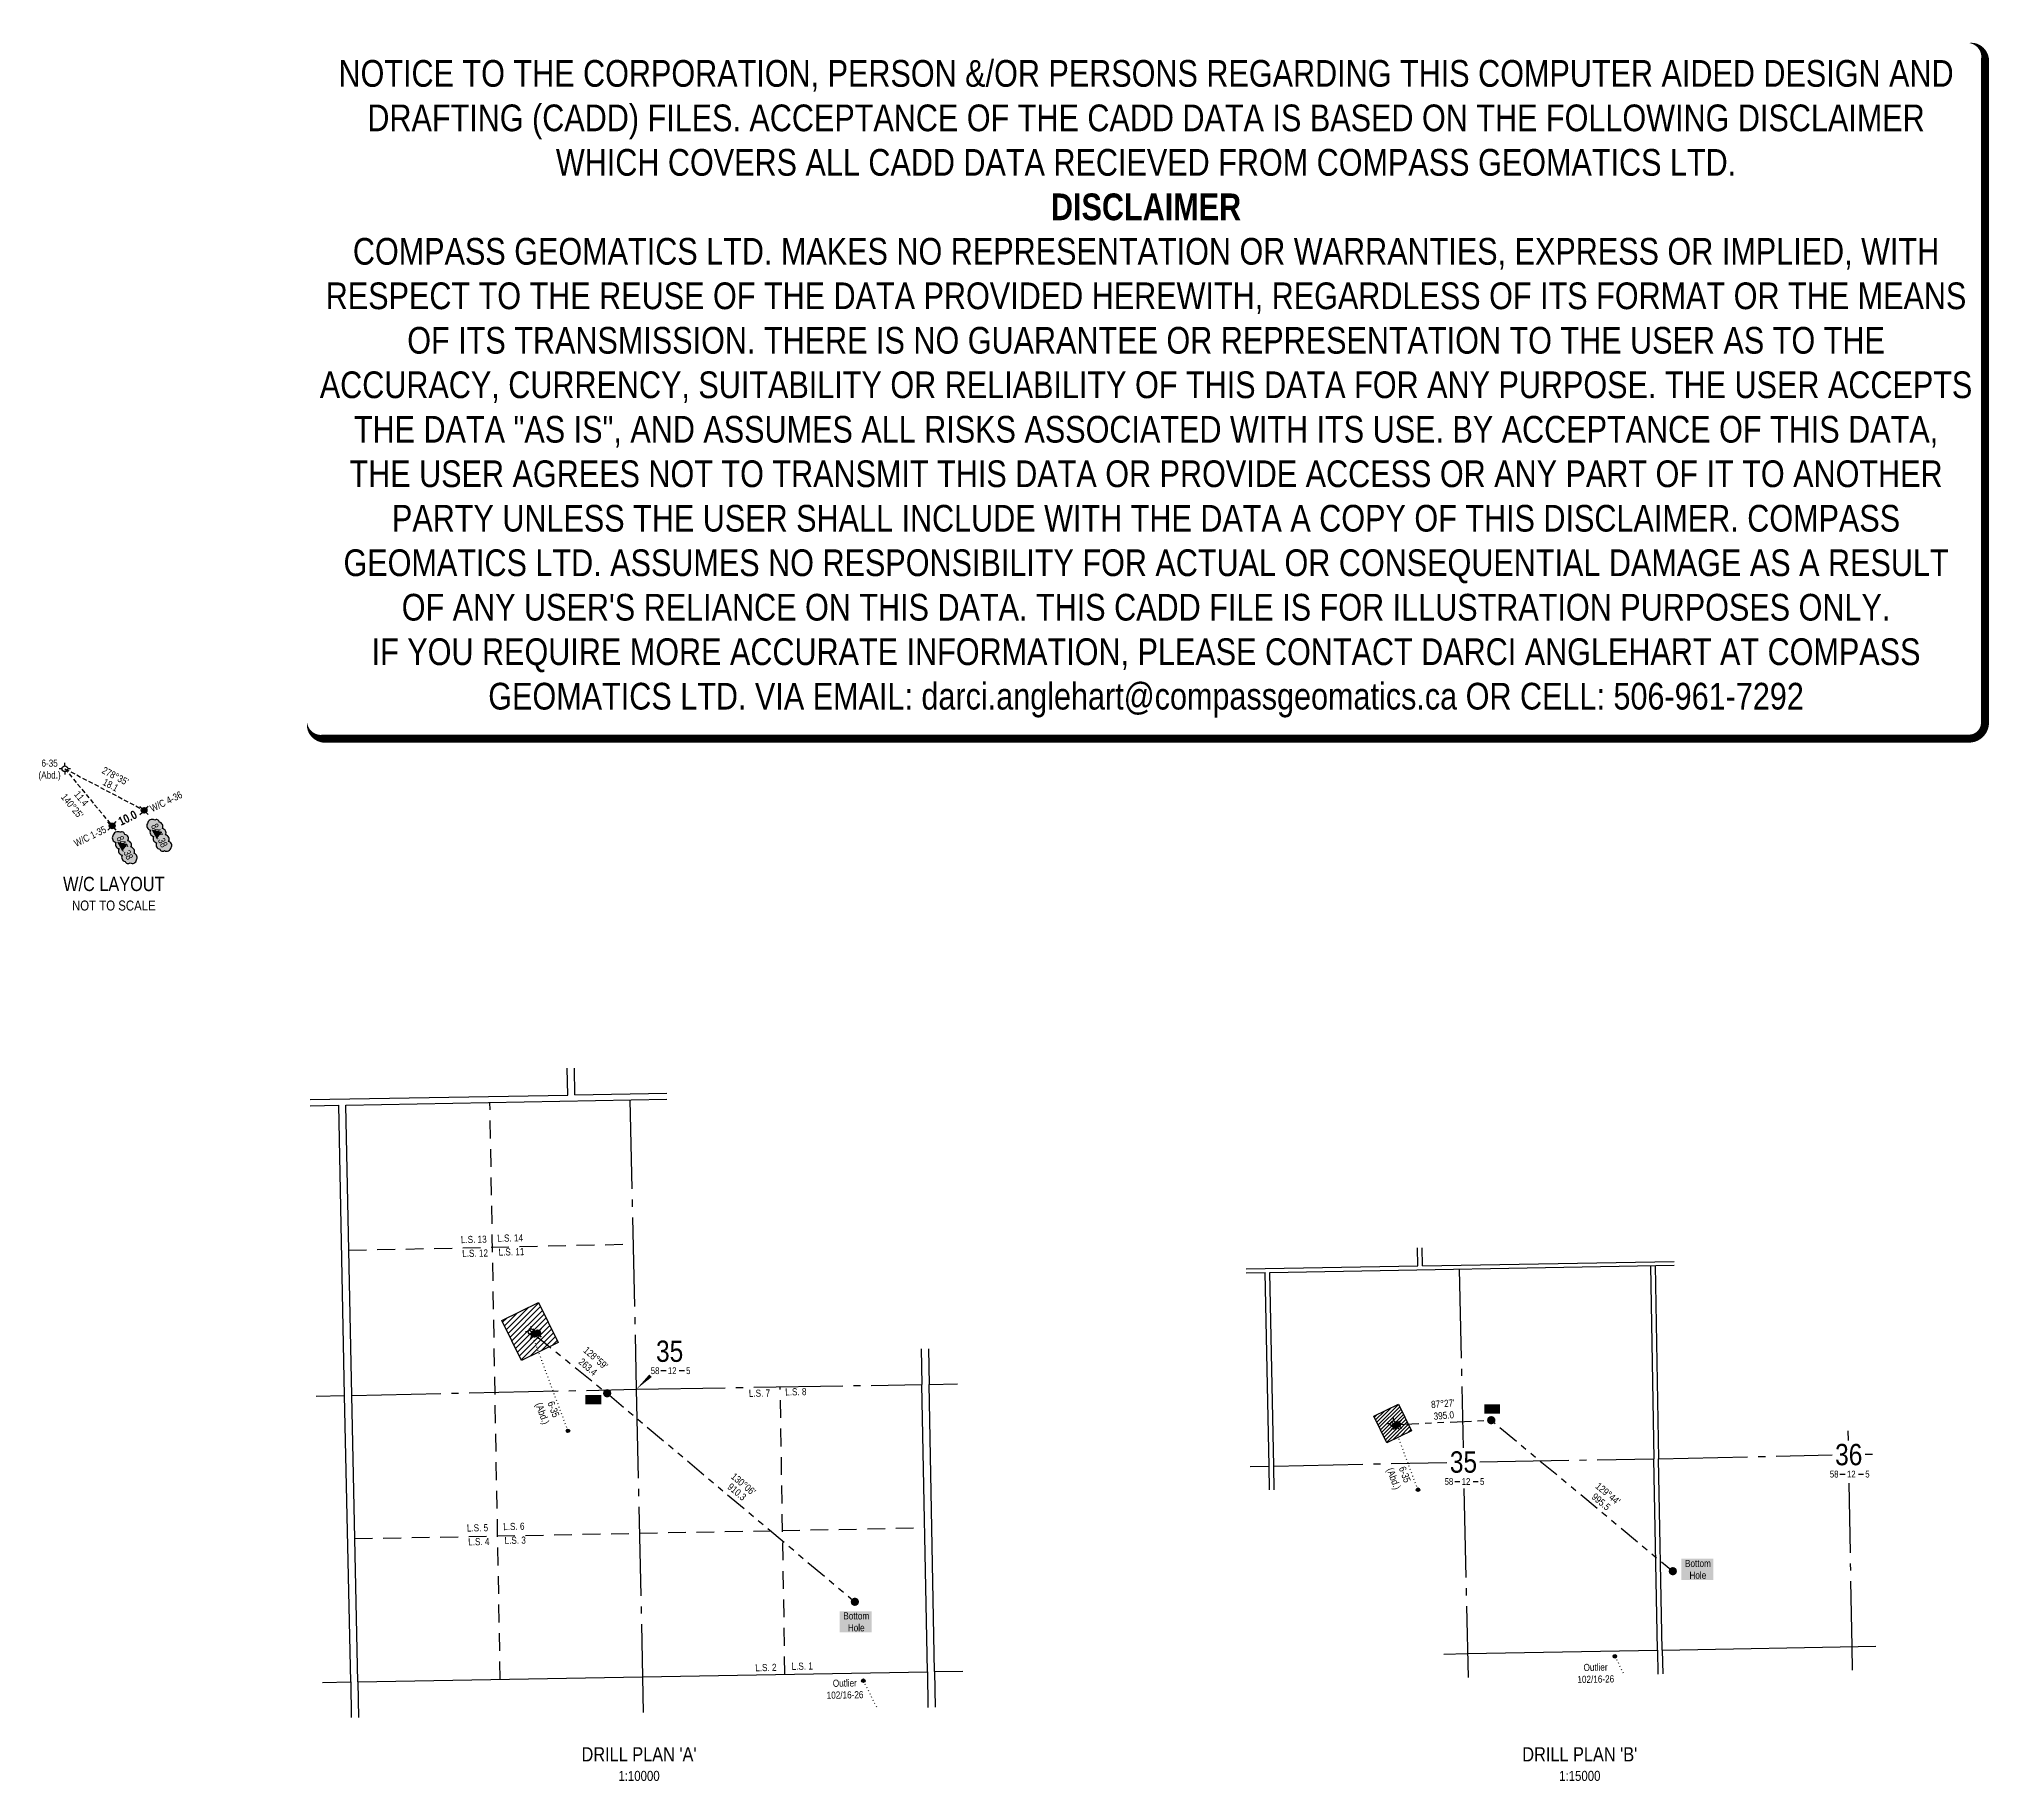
# Model space of a CAD drawing. Extents: x 584872 to 591273, y 5989373 to 5991820.
# Drawn here: x 588534 to 591273, y 5989373 to 5991820 of the extents above; entities that cross this region are included whole.
import ezdxf
from ezdxf.enums import TextEntityAlignment as Align

# ---------------------------------------------------------------- set-up
doc = ezdxf.new("R2010")
doc.units = 0
doc.header["$LTSCALE"] = 5
for name, pattern in [('foc-DOT', [1, 0.2, -0.8]), ('foc-DRILLPATH', [14.75, 6, -1.75, 1.75, -1.75, 1.75, -1.75]), ('foc-LSD', [8, 5, -3]), ('foc-QUARTERLINE', [33, 25, -3, 2, -3]), ('foc-TIELINE', [1.875, 1.25, -0.625]), ('foc-TRAV', [1.875, 1.25, -0.625])]:
    doc.linetypes.add(name, pattern=pattern)
for name, color, linetype in [('10', 1, 'Continuous'), ('9', 3, 'Continuous'), ('AS-DRILL', 8, 'foc-DOT'), ('AS-DRILL-T', 8, 'Continuous'), ('DETAIL-T', 7, 'Continuous'), ('F-WS-S', 8, 'Continuous'), ('L-BD', 7, 'Continuous'), ('L-MON', 1, 'Continuous'), ('L-QSEC', 8, 'foc-QUARTERLINE'), ('L-SEC', 7, 'Continuous'), ('L-SECLBL', 7, 'Continuous'), ('L-SECTION-LSD', 7, 'foc-LSD'), ('P-ELEVATION', 7, 'Continuous'), ('P-PDRILLPATH', 12, 'foc-DRILLPATH'), ('P-PROPOSED', 10, 'Continuous'), ('P-PROPOSED-EXISTING-H', 59, 'Continuous'), ('P-TRAV', 4, 'foc-TRAV'), ('T-TIE', 201, 'foc-TIELINE')]:
    doc.layers.add(name, color=color, linetype=linetype)
doc.layers.add('DISCLAIMER', color=7, linetype='Continuous', plot=False)
doc.styles.add('100L', font='ARIALN.TTF', dxfattribs={"height": 11})
doc.styles.add('80', font='ARIALN.TTF', dxfattribs={"height": 10})
doc.styles.add('80CG', font='ARIALN.TTF', dxfattribs={"height": 10})
doc.styles.add('80L', font='ARIALN.TTF', dxfattribs={"height": 10})
doc.styles.add('SIMPLEX', font='ARIALN.TTF')
doc.styles.get("Standard").update_dxf_attribs({"font": 'ARIALN.TTF'})

msp = doc.modelspace()

# ---------------------------------------------------------------- texts
at = {"layer": 'DETAIL-T', "color": 3, "char_height": 19.99124, "attachment_point": 5, "style": '80CG'}
for s, insert, width in [('W/C LAYOUT\\P{\\H0.7x;NOT TO SCALE}', (588638.894, 5990619.634), 142.27953), ("DRILL PLAN 'A' \\P{\\H0.7x;1:10000}", (589376.578, 5989397.113), 206.94354), ("DRILL PLAN 'B' \\P{\\H0.7x;1:15000}", (590697.881, 5989397.113), 206.94354)]:
    msp.add_mtext(s, dxfattribs=dict(at, insert=insert, width=width))
at = {"layer": 'F-WS-S', "insert": (588548.683, 5990793.2), "char_height": 9.9955, "width": 30.58421, "attachment_point": 5, "style": '80CG'}
msp.add_mtext('\\A1;6-35\\P(Abd.)', dxfattribs=at)
at = {"layer": 'F-WS-S', "attachment_point": 5, "style": '80CG'}
for s, insert, char_height, width, rotation in [('\\A1;6-35\\P(Abd.)', (589247.231, 5989892.107), 9.9955, 30.58421, 290.385664), ('\\A1;6-35\\P(Abd.)', (590442.982, 5989800.449), 10, 20.38947, 290.385664), ('\\A1;Outlier\\P102/16-26', (589665.772, 5989502.498), 9.99562, 15.2921, 1.023246), ('\\A1;Outlier\\P102/16-26', (590720.211, 5989524.658), 10, 10.19474, 1.023246)]:
    msp.add_mtext(s, dxfattribs=dict(at, insert=insert, char_height=char_height, width=width, rotation=rotation))
at = {"layer": 'L-BD'}
for s, p in [('W/C 4-36', (588712.327, 5990749.167)), ('W/C 1-35', (588605.563, 5990700.337))]:
    msp.add_text(s, height=9.9956, rotation=26.02828, dxfattribs=at).set_placement(p, align=Align.MIDDLE_CENTER)
at = {"layer": 'L-BD', "color": 2}
for s, p in [('910.3', (589514.022, 5989779.552)), ("130°06'", (589523.195, 5989790.448))]:
    msp.add_text(s, height=9.9956, rotation=319.906906, dxfattribs=at).set_placement(p, align=Align.MIDDLE_CENTER)
at = {"layer": 'L-BD', "color": 2, "style": '80L'}
for s, p in [("129°44'", (590737.375, 5989777.054)), ('995.5', (590727.788, 5989765.526))]:
    msp.add_text(s, height=9.9956, rotation=320.255, dxfattribs=at).set_placement(p, align=Align.MIDDLE)
at = {"layer": 'L-BD', "color": 3, "insert": (588655.612, 5990731.506), "char_height": 11.99474, "width": 34.3101, "attachment_point": 2, "rotation": 26.043186}
msp.add_mtext('{\\fArial Narrow|b1|i0|c0|p34;10.0}', dxfattribs=at)
at = {"layer": 'L-BD', "color": 2, "insert": (589319.001, 5989971.354), "char_height": 9.99562, "width": 41.8635, "attachment_point": 2, "rotation": 319.01198}
msp.add_mtext("128°59' 263.4", dxfattribs=at)
at = {"layer": 'L-BD', "color": 2, "insert": (590505.221, 5989908.411), "char_height": 9.99562, "width": 33.94165, "attachment_point": 2, "rotation": 4.4283, "style": '80L'}
msp.add_mtext("87°27' 395.0", dxfattribs=at)
at = {"layer": 'L-SECTION-LSD', "style": '100L'}
for s, p in [('L.S. 13', (589126.413, 5990128.755)), ('L.S. 12', (589128.256, 5990109.321)), ('L.S. 14', (589177.465, 5990130.696)), ('L.S. 11', (589179.307, 5990111.261)), ('L.S. 8', (589581.928, 5989914.786)), ('L.S. 7', (589530.877, 5989912.845)), ('L.S. 5', (589134.837, 5989723.695)), ('L.S. 6', (589185.888, 5989725.636)), ('L.S. 4', (589136.68, 5989704.26)), ('L.S. 3', (589187.731, 5989706.201)), ('L.S. 2', (589539.83, 5989527.419)), ('L.S. 1', (589590.881, 5989529.359))]:
    msp.add_text(s, height=10, rotation=1.147655, dxfattribs=at).set_placement(p)
at = {"layer": 'T-TIE', "style": '80L'}
for s, p in [("278°35'", (588641.03, 5990784.907)), ('18.1', (588634.414, 5990772.293))]:
    msp.add_text(s, height=9.9956, rotation=332.3207, dxfattribs=at).set_placement(p, align=Align.MIDDLE)
at = {"layer": 'T-TIE', "insert": (588597.171, 5990756.685), "char_height": 9.9956, "width": 38.56853, "attachment_point": 2, "rotation": 309.5821, "style": '80L'}
msp.add_mtext("11.4\\P140°25' ", dxfattribs=at)

# ---------------------------------------------------------------- blocks, each defined once
blk = doc.blocks.new('L-SECLBL')
at = {"layer": '9', "color": 7}
for p, q in [((-5.1, -27.8), (-12.3, -27.8)), ((20.7, -27.8), (13.5, -27.8))]:
    blk.add_line(p, q, dxfattribs=at)
at = {"layer": '10', "color": 2, "style": 'SIMPLEX'}
blk.add_attdef('SEC', text='', height=30, dxfattribs=at).set_placement((0, 0), align=Align.MIDDLE)
at = {"layer": '10', "color": 5, "style": '80L'}
blk.add_attdef('TWP', text='', height=9.5, dxfattribs=at).set_placement((-14.4, -27.4), align=Align.MIDDLE_RIGHT)
blk.add_attdef('RGE', text='', height=9.5, dxfattribs=at).set_placement((3.6, -27.4), align=Align.MIDDLE_CENTER)
blk.add_attdef('MER', text='', height=9.5, dxfattribs=at).set_placement((23.2, -27.4), align=Align.MIDDLE_LEFT)
blk = doc.blocks.new('GABD')
for p, q in [((-0.81, 0), (-1.62, 0)), ((0, 0.81), (0, 1.62)), ((1.62, 0), (0.81, 0)), ((0, -0.81), (0, -1.62))]:
    blk.add_line(p, q)
blk.add_circle((0, 0), 0.8)
blk = doc.blocks.new('plbh')
at = {"layer": 'L-MON'}
h = blk.add_hatch(color=255, dxfattribs=at)
h.dxf.hatch_style = 1
edge = h.paths.add_edge_path()
edge.add_arc((0, 0), 1.16, 0, 360)
h = blk.add_hatch(color=256, dxfattribs=at)
h.dxf.hatch_style = 1
h.paths.add_polyline_path([(-0.96, 0, 1), (0.96, 0, 1)])
h.paths.add_polyline_path([(0.91, 0, -1), (-0.91, 0, -1)], flags=16)
h.paths.add_polyline_path([(0.45, 0, -1), (-0.45, 0, -1)], flags=0)
h = blk.add_hatch(color=256, dxfattribs=at)
h.dxf.hatch_style = 1
h.paths.add_polyline_path([(-0.45, 0, 1), (0.45, 0, 1)])
h.paths.add_polyline_path([(0.4, 0, -1), (-0.4, 0, -1)], flags=16)
at = {"layer": 'L-MON', "color": 240}
for radius in [0.96, 0.91, 0.45, 0.4]:
    blk.add_circle((0, 0), radius, dxfattribs=at)
blk = doc.blocks.new('BH-Existing')
at = {"layer": 'AS-DRILL-T'}
h = blk.add_hatch(color=256, dxfattribs=at)
h.dxf.hatch_style = 1
edge = h.paths.add_edge_path()
edge.add_arc((0, 0), 0.5, 0, 360)
blk.add_circle((0, 0), 0.5, dxfattribs=at)
blk = doc.blocks.new('ICP_text')
at = {"color": 14, "insert": (-10.8, -0.5), "char_height": 10, "attachment_point": 5, "style": '80L', "bg_fill": 1, "box_fill_scale": 1.15, "bg_fill_color": 255, "bg_fill_transparency": 0}
blk.add_mtext_dynamic_manual_height_columns('ICP', width=19.07, gutter_width=47.5, heights=[0], dxfattribs=at)
blk = doc.blocks.new('BH_text')
at = {"color": 14, "insert": (-22.9, 12.6), "char_height": 10, "attachment_point": 1, "style": '80L', "bg_fill": 1, "box_fill_scale": 1.15, "bg_fill_color": 255, "bg_fill_transparency": 0}
blk.add_mtext_dynamic_manual_height_columns('\\pi3.5705;Bottom\\P\\pi9.8393;Hole', width=41.855, gutter_width=47.5, heights=[0], dxfattribs=at)
blk = doc.blocks.new('WC')
at = {"layer": 'L-MON'}
h = blk.add_hatch(color=255, dxfattribs=at)
h.dxf.hatch_style = 1
edge = h.paths.add_edge_path()
edge.add_arc((0, 0), 0.9, 0, 360)
at = {"layer": 'L-MON', "color": 240, "flags": 128}
for points in [[(-0.62, 0.5), (-1.23, 1.12)], [(0.52, 0.61), (1.13, 1.21)], [(-1.18, -1.18), (-0.56, -0.57)], [(1.16, -1.18), (0.56, -0.57)]]:
    blk.add_lwpolyline(points, dxfattribs=at)
at = {"layer": 'L-MON', "color": 240}
for radius in [0.8, 0.373]:
    blk.add_circle((0, 0), radius, dxfattribs=at)
blk = doc.blocks.new('Disclaimer_Legal')
at = {"layer": 'DISCLAIMER', "color": 254, "flags": 128}
blk.add_lwpolyline([(-3612.9, -1104.6, 37.5, 37.5, 0), (4096.1, -1104.6, 37.5, 37.5, 0.414214), (4171.1, -1029.6, 37.5, 37.5, 0), (4171.1, 2078.7, 37.5, 0, 0.414214), (4096.1, 2153.7, 0, 0, 0), (-3612.9, 2153.7, 0, 0, 0.414214), (-3687.9, 2078.7, 0, 0, 0), (-3687.9, -1029.6, 0, 37.5, 0.414214)], format="xyseb", close=True, dxfattribs=at)
at = {"layer": 'DISCLAIMER', "color": 254, "insert": (241.6, 533.9), "char_height": 125, "width": 7717.568, "attachment_point": 5, "style": '80'}
blk.add_mtext('NOTICE TO THE CORPORATION, PERSON &/OR PERSONS REGARDING THIS COMPUTER AIDED DESIGN AND DRAFTING (CADD) FILES. ACCEPTANCE OF THE CADD DATA IS BASED ON THE FOLLOWING DISCLAIMER WHICH COVERS ALL CADD DATA RECIEVED FROM COMPASS GEOMATICS LTD.\\P{\\fArial Narrow|b1|i0|c0|p34;DISCLAIMER}\\PCOMPASS GEOMATICS LTD. MAKES NO REPRESENTATION OR WARRANTIES, EXPRESS OR IMPLIED, WITH RESPECT TO THE REUSE OF THE DATA PROVIDED HEREWITH, REGARDLESS OF ITS FORMAT OR THE MEANS OF ITS TRANSMISSION. THERE IS NO GUARANTEE OR REPRESENTATION TO THE USER AS TO THE ACCURACY, CURRENCY, SUITABILITY OR RELIABILITY OF THIS DATA FOR ANY PURPOSE. THE USER ACCEPTS THE DATA "AS IS", AND ASSUMES ALL RISKS ASSOCIATED WITH ITS USE. BY ACCEPTANCE OF THIS DATA, THE USER AGREES NOT TO TRANSMIT THIS DATA OR PROVIDE ACCESS OR ANY PART OF IT TO ANOTHER PARTY UNLESS THE USER SHALL INCLUDE WITH THE DATA A COPY OF THIS DISCLAIMER. COMPASS GEOMATICS LTD. ASSUMES NO RESPONSIBILITY FOR ACTUAL OR CONSEQUENTIAL DAMAGE AS A RESULT OF ANY USER\'S RELIANCE ON THIS DATA. THIS CADD FILE IS FOR ILLUSTRATION PURPOSES ONLY.\\PIF YOU REQUIRE MORE ACCURATE INFORMATION, PLEASE CONTACT DARCI ANGLEHART AT COMPASS GEOMATICS LTD. VIA EMAIL: darci.anglehart@compassgeomatics.ca OR CELL: 506-961-7292', dxfattribs=at)
blk = doc.blocks.new('wa')
at = {"layer": 'P-ELEVATION'}
h = blk.add_hatch(color=111, dxfattribs=at)
h.dxf.hatch_style = 1
edge = h.paths.add_edge_path()
edge.add_arc((-17.4, -4.5), 6.1, 215, 325)
edge.add_arc((-7.4, -4.5), 6.1, 215, 325)
edge.add_arc((2.6, -4.5), 6.1, 215, 325)
edge.add_arc((12.7, -4.5), 6.1, 215, 325)
edge.add_arc((18.1, -3.7), 4.32, 263.4336, 373.4336)
edge.add_arc((18.8, 2.3), 6.1, 305, 415)
edge.add_arc((17.5, 4.4), 5.69, 30.6955, 140.6955)
edge.add_arc((8.1, 4.5), 6.1, 35, 145)
edge.add_arc((-1.9, 4.5), 6.1, 35, 145)
edge.add_arc((-11.9, 4.5), 6.1, 35, 145)
edge.add_arc((-18, 3.8), 4.33, 75.4261, 185.4261)
edge.add_arc((-18.4, -2.3), 6.96, 125, 235)
at = {"color": 240, "flags": 128}
blk.add_lwpolyline([(-22.4, -8, 0.520567), (-12.3, -8, 0.520567), (-2.4, -8, 0.520567), (7.6, -8, 0.520567), (17.6, -8, 0.520567), (22.4, -2.7, 0.520567), (22.4, 7.3, 0.520567), (13.1, 8, 0.520567), (3.1, 8, 0.520567), (-6.9, 8, 0.520567), (-16.9, 8, 0.520567), (-22.4, 3.4, 0.520567)], format="xyb", close=True, dxfattribs=at)
at = {"layer": 'P-ELEVATION', "color": 240, "flags": 128}
blk.add_lwpolyline([(0, 0, 12.5, 0, 0), (-12.4, -6.4, 0, 0, 0)], format="xyseb", dxfattribs=at)
at = {"layer": 'P-ELEVATION', "color": 240, "style": '80'}
blk.add_attdef('ELEVATION', text='', height=10, dxfattribs=at).set_placement((0, 0), align=Align.MIDDLE_CENTER)

# ---------------------------------------------------------------- hatches: boundary and pattern name
at = {"layer": 'P-PROPOSED-EXISTING-H'}
h = msp.add_hatch(dxfattribs=at)
h.set_pattern_fill('ANSI31', color=256, scale=1.75, style=0)
h.set_pattern_definition([(45, (295970.523, 2994555.552), (-3.928862053, 3.928862053), [])])
h.paths.add_polyline_path([(589235.522, 5990045.364), (589262.944, 5989989.215), (589211.298, 5989963.994), (589183.886, 5990020.131)])
h = msp.add_hatch(dxfattribs=at)
h.set_pattern_fill('ANSI31', color=256, scale=1.166667, style=0)
h.set_pattern_definition([(45, (394933.0597, 3992909.412), (-2.6192413686, 2.6192413686), [])])
h.paths.add_polyline_path([(590443.059, 5989902.62), (590461.34, 5989865.187), (590426.909, 5989848.373), (590408.635, 5989885.798)])

# ---------------------------------------------------------------- linework, layer by layer
at = {"layer": 'AS-DRILL'}
for p, q in [((590747.157, 5989548.528), (590760.003, 5989522.746)), ((589691.669, 5989514.226), (589710.938, 5989475.553))]:
    msp.add_line(p, q, dxfattribs=at)
at = {"layer": 'AS-DRILL', "flags": 128}
for points in [[(589276.751, 5989865.188), (589225.076, 5990004.245)], [(590470.545, 5989782.502), (590436.095, 5989875.207)]]:
    msp.add_lwpolyline(points, dxfattribs=at)
at = {"layer": 'L-QSEC'}
for p, q in [((589363.816, 5990329.914), (589372.696, 5989923.587)), ((590528.588, 5990092.32), (590534.071, 5989841.431)), ((589372.696, 5989923.587), (589773.812, 5989930.284)), ((589783.87, 5989930.476), (589823.807, 5989931.349)), ((588923.057, 5989913.761), (588962.993, 5989914.633)), ((588973.045, 5989914.853), (589372.696, 5989923.587)), ((589372.696, 5989923.587), (589382.574, 5989469.688)), ((590234.749, 5989814.884), (590261.373, 5989815.466)), ((590268.074, 5989815.612), (590511.347, 5989820.929)), ((590557.543, 5989821.819), (590801.919, 5989825.9)), ((590808.624, 5989826.028), (591052.479, 5989831.357)), ((591098.656, 5989832.366), (591108.966, 5989832.591)), ((590535.088, 5989784.024), (590541.094, 5989518.836))]:
    msp.add_line(p, q, dxfattribs=at)
at = {"layer": 'L-QSEC', "flags": 128}
for points in [[(591075.283, 5989851.86), (591075.045, 5989865.191)], [(591081.101, 5989528.89), (591080.461, 5989562.217), (591076.117, 5989791.712)]]:
    msp.add_lwpolyline(points, dxfattribs=at)
at = {"layer": 'L-SEC'}
for p, q in [((588962.993, 5989914.633), (588955.059, 5990322.611)), ((588973.047, 5989914.835), (588964.828, 5990322.782)), ((590797.219, 5990097.122), (590801.919, 5989825.907)), ((590803.925, 5990097.242), (590808.624, 5989826.028)), ((590261.373, 5989815.466), (590256.084, 5990087.451)), ((590268.075, 5989815.6), (590262.596, 5990087.565)), ((589772.944, 5989980.362), (589773.812, 5989930.294)), ((589783.003, 5989980.536), (589783.87, 5989930.476)), ((589781.539, 5989526.897), (589773.812, 5989930.284)), ((589791.597, 5989527.09), (589783.87, 5989930.476)), ((588971.613, 5989512.431), (588962.993, 5989914.633)), ((588981.671, 5989512.647), (588973.051, 5989914.849)), ((590262.087, 5989782.14), (590261.373, 5989815.466)), ((590268.792, 5989782.287), (590268.078, 5989815.61)), ((590807.07, 5989556.975), (590801.919, 5989825.9)), ((590813.775, 5989557.104), (590808.624, 5989826.028)), ((590507.063, 5989551.622), (590540.391, 5989552.226)), ((590540.391, 5989552.226), (590807.07, 5989556.975)), ((590807.07, 5989556.975), (590807.648, 5989523.597)), ((590813.776, 5989557.091), (591113.788, 5989562.857)), ((590813.776, 5989557.091), (590814.354, 5989523.718)), ((588981.654, 5989512.538), (589381.52, 5989519.773)), ((589381.52, 5989519.773), (589781.539, 5989526.897)), ((589781.539, 5989526.897), (589782.406, 5989476.83)), ((589791.597, 5989527.072), (589831.374, 5989527.836)), ((589791.597, 5989527.072), (589792.465, 5989477.012)), ((588932.112, 5989511.542), (588971.613, 5989512.431)), ((588971.613, 5989512.431), (588972.481, 5989462.364)), ((588981.672, 5989512.606), (588982.539, 5989462.546))]:
    msp.add_line(p, q, dxfattribs=at)
at = {"layer": 'L-SEC', "flags": 128}
for points in [[(589276.556, 5990336.82), (589275.795, 5990374.588)], [(589286.609, 5990337.023), (589285.85, 5990374.716)], [(588914.711, 5990330.438), (589276.556, 5990336.82)], [(589286.61, 5990336.998), (589415.503, 5990339.271)], [(588914.884, 5990321.817), (588955.059, 5990322.611)], [(588964.828, 5990322.782), (589415.671, 5990330.841)], [(590470.415, 5990096.924), (590469.908, 5990122.103)], [(590477.117, 5990097.059), (590476.611, 5990122.188)], [(590229.185, 5990092.669), (590470.415, 5990096.924)], [(590262.596, 5990087.565), (590830.547, 5990097.718)], [(590477.117, 5990097.042), (590830.451, 5990103.274)], [(590229.3, 5990086.922), (590256.084, 5990087.451)]]:
    msp.add_lwpolyline(points, dxfattribs=at)
at = {"layer": 'L-SECLBL', "flags": 128}
msp.add_lwpolyline([(589372.696, 5989923.587, 0, 4.998, 0), (589392.69, 5989942.626, 0, 0, 0)], format="xyseb", dxfattribs=at)
at = {"layer": 'L-SECTION-LSD'}
for p, q in [((589181.587, 5989516.155), (589167.103, 5990326.398)), ((588968.937, 5990118.808), (589368.239, 5990127.534)), ((589581.529, 5989523.335), (589574.79, 5989926.961)), ((588977.361, 5989713.748), (589777.666, 5989729.077))]:
    msp.add_line(p, q, dxfattribs=at)
at = {"layer": 'P-PDRILLPATH'}
for p, q in [((589229.523, 5990000.704), (589331.79, 5989917.938)), ((589331.79, 5989917.938), (589679.684, 5989625.055))]:
    msp.add_line(p, q, dxfattribs=at)
at = {"layer": 'P-PDRILLPATH', "flags": 128}
msp.add_lwpolyline([(590442.054, 5989874.308), (590573.516, 5989880.152), (590828.556, 5989668.075)], dxfattribs=at)
at = {"layer": 'P-PROPOSED', "flags": 128}
for points in [[(589235.522, 5990045.364), (589262.944, 5989989.215), (589211.298, 5989963.994), (589183.886, 5990020.131)], [(590443.059, 5989902.62), (590461.34, 5989865.187), (590426.909, 5989848.373), (590408.635, 5989885.798)]]:
    msp.add_lwpolyline(points, close=True, dxfattribs=at)
at = {"layer": 'T-TIE'}
msp.add_line((588570.159, 5990795.177), (588636.564, 5990714.856), dxfattribs=at)
at = {"layer": 'T-TIE', "flags": 128}
msp.add_lwpolyline([(588570.159, 5990795.177), (588681.473, 5990736.787)], dxfattribs=at)

# ---------------------------------------------------------------- block references
for p, xscale, yscale, zscale in [((588636.564, 5990714.856), 4.997809650000006, 4.997809650000006, 4.997809650000006), ((588681.473, 5990736.787), 4.997809650000006, 4.997809650000006, 4.997809650000006), ((589229.523, 5990000.704), 4.997809650000001, 4.997809650000001, 4.997809650000001), ((589234.014, 5990002.897), 4.997809650000001, 4.997809650000001, 4.997809650000001), ((590439.06, 5989872.846), 4.997809650000001, 4.997809650000001, 4.997809650000001), ((590442.054, 5989874.308), 4.997809650000001, 4.997809650000001, 4.997809650000001)]:
    msp.add_blockref('WC', p, dxfattribs=dict(xscale=xscale, yscale=yscale, zscale=zscale))
at = {"color": 2, "xscale": 0.99956193, "yscale": 0.99956193, "zscale": 0.99956193}
for name, p in [('ICP_text', (589323.182, 5989909.446)), ('BH_text', (589682.897, 5989597.693))]:
    msp.add_blockref(name, p, dxfattribs=at)
at = {"color": 2}
for name, p in [('ICP_text', (590585.451, 5989896.373)), ('BH_text', (590865, 5989671.391))]:
    msp.add_blockref(name, p, dxfattribs=at)
at = {"layer": 'AS-DRILL-T', "xscale": 5.000000000000004, "yscale": 5.000000000000004, "zscale": 5.000000000000004}
for p in [(589276.751, 5989865.188), (590470.545, 5989782.502), (590747.157, 5989548.528), (589691.669, 5989514.226)]:
    msp.add_blockref('BH-Existing', p, dxfattribs=at)
at = {"layer": 'F-WS-S', "xscale": 4.997809650000006, "yscale": 4.997809650000006, "zscale": 4.997809650000006}
msp.add_blockref('GABD', (588570.159, 5990795.177), dxfattribs=at)
at = {"layer": 'F-WS-S', "color": 2}
for p, xscale, yscale, zscale in [((589225.076, 5990004.245), 4.997809650000006, 4.997809650000006, 4.997809650000006), ((590436.095, 5989875.207), 5.000000000000005, 5.000000000000005, 5.000000000000005)]:
    msp.add_blockref('GABD', p, dxfattribs=dict(at, xscale=xscale, yscale=yscale, zscale=zscale))
at = {"layer": 'L-MON', "color": 2, "xscale": 0.99956193, "yscale": 0.99956193, "zscale": 0.99956193, "rotation": 295.7329312217729}
for p in [(588702.946, 5990701.478), (588654.471, 5990684.242)]:
    msp.add_blockref('wa', p, dxfattribs=at).add_auto_attribs({'ELEVATION': '847.38'})
at = {"layer": 'L-MON', "color": 2, "xscale": 5.000000000000005, "yscale": 5.000000000000005, "zscale": 5.000000000000005}
for p in [(589331.79, 5989917.938), (590573.516, 5989880.152), (590828.556, 5989668.075), (589679.684, 5989625.055)]:
    msp.add_blockref('plbh', p, dxfattribs=at)
at = {"layer": 'L-SECLBL', "xscale": 0.99956193, "yscale": 0.99956193, "zscale": 0.99956193}
msp.add_blockref('L-SECLBL', (589419.564, 5989977.057), dxfattribs=at).add_auto_attribs({'SEC': '35', 'TWP': '58', 'RGE': '12', 'MER': '5'})
at = {"layer": 'L-SECLBL'}
for p, values in [((591075.641, 5989831.863), {'SEC': '36', 'TWP': '58', 'RGE': '12', 'MER': '5'}), ((590534.508, 5989821.435), {'SEC': '35', 'TWP': '58', 'RGE': '12', 'MER': '5'})]:
    msp.add_blockref('L-SECLBL', p, dxfattribs=at).add_auto_attribs(values)
at = {"layer": 'P-TRAV', "xscale": 0.299868579, "yscale": 0.299868579, "zscale": 0.299868579}
msp.add_blockref('Disclaimer_Legal', (590016.226, 5991168.746), dxfattribs=at)

msp.set_redraw_order([(e.dxf.handle, doc.entitydb.next_handle()) for e in msp.query("TEXT MTEXT ATTDEF DIMENSION ARC_DIMENSION")])  # texts and dimensions are drawn at this point

doc.saveas('drawing.dxf')
